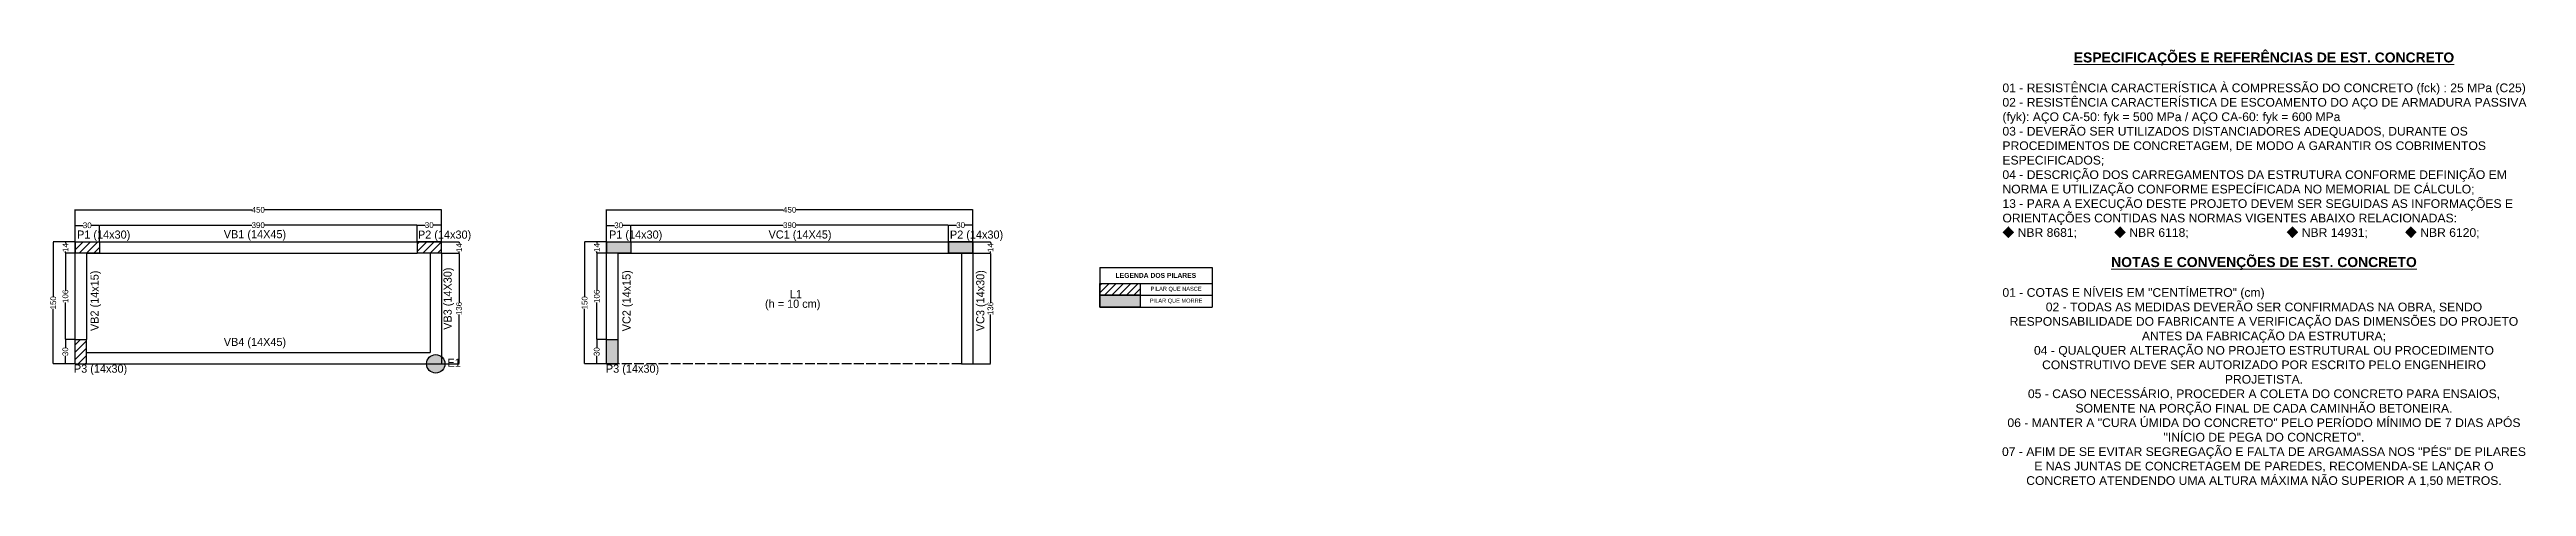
# Model space of a CAD drawing. Header units: centimetres. Extents: x -7745 to 1402, y 487 to 2935.
# Drawn here: x -3607 to -565, y 1351 to 1888 of the extents above; entities that cross this region are included whole.
import ezdxf

# ---------------------------------------------------------------- set-up
doc = ezdxf.new("R2010")
doc.units = ezdxf.units.CM
doc.linetypes.add('ACAD_ISO02W100', pattern=[15, 12, -3])
doc.linetypes.add('ACAD_ISO03W100', pattern=[30, 12, -18])
for name, color, linetype in [('024 TEXTOS', 7, 'Continuous'), ('ARQUITETURA', 253, 'Continuous'), ('CARIMBO', 250, 'Continuous'), ('Cota', 5, 'Continuous'), ('PEÇAS ESTRUTURAIS', 1, 'Continuous')]:
    doc.layers.add(name, color=color, linetype=linetype)
doc.styles.add('1.100 GRANDE', font='arial.ttf', dxfattribs={"height": 0.25})
doc.styles.add('Arial_1', font='arial.ttf', dxfattribs={"height": 7})
doc.styles.add('Century Gothic_B', font='GOTHICB.TTF', dxfattribs={"height": 0.15})
doc.dimstyles.get("Standard").update_dxf_attribs({"dimtxt": 7, "dimasz": 0.3, "dimexe": 0.18, "dimexo": 0.0625, "dimgap": 0.09, "dimtad": 0, "dimdec": 0, "dimzin": 0, "dimdsep": 46, "dimtxsty": 'Arial_1', "dimcen": 0.09, "dimadec": 0, "dimazin": 0, "dimtfac": 1, "dimtdec": 0, "dimtofl": 0, "dimtmove": 0, "dimatfit": 3, "dimfxl": 1, "dimtolj": 1, "dimtzin": 0, "dimarcsym": 2})

# ---------------------------------------------------------------- blocks, each defined once
blk = doc.blocks.new('*T15')
at = {"layer": 'CARIMBO', "color": 0, "linetype": 'ByBlock', "lineweight": -2, "transparency": 16777216}
for p, q in [((0, 0), (138, 0)), ((0, 0), (0, -48.7)), ((138, 0), (138, -48.7)), ((0, -19.7), (138, -19.7)), ((49.9, -19.7), (49.9, -48.7)), ((0, -34.2), (138, -34.2)), ((0, -48.7), (138, -48.7))]:
    blk.add_line(p, q, dxfattribs=at)
at = {"layer": 'CARIMBO', "color": 0, "transparency": 16777216, "attachment_point": 5, "style": 'Century Gothic_B'}
for s, insert, char_height, width in [('LEGENDA DOS PILARES', (69, -9.8), 6, 136.662), ('{\\fCentury Gothic|b0|i0|c0|p34;PILAR QUE NASCE }', (93.9, -26.9), 5, 86.753), ('{\\fCentury Gothic|b0|i0|c0|p34;PILAR QUE MORRE}', (93.9, -41.5), 5, 86.753)]:
    blk.add_mtext(s, dxfattribs=dict(at, insert=insert, char_height=char_height, width=width))
blk = doc.blocks.new('*D29')
at = {"layer": 'Cota', "color": 0, "lineweight": -2, "transparency": 16777216}
for p, q in [((-3575.9, 1531.6), (-3588, 1531.6)), ((-3587.8, 1531.3), (-3587.8, 1521.7)), ((-3575.9, 1501.6), (-3588, 1501.6)), ((-3587.8, 1501.9), (-3587.8, 1511.5))]:
    blk.add_line(p, q, dxfattribs=at)
at = {"layer": 'Cota', "color": 0, "transparency": 16777216}
for points in [[(-3587.8, 1531.3), (-3587.7, 1531.3), (-3587.8, 1531.6)], [(-3587.8, 1501.9), (-3587.7, 1501.9), (-3587.8, 1501.6)]]:
    blk.add_solid(points, dxfattribs=at)
at = {"layer": 'Defpoints', "color": 0, "transparency": 16777216}
for p in [(-3587.8, 1531.6), (-3575.9, 1531.6), (-3575.9, 1501.6)]:
    blk.add_point(p, dxfattribs=at)
at = {"layer": 'Cota', "color": 0, "transparency": 16777216, "insert": (-3587.8, 1516.6), "char_height": 7, "attachment_point": 5, "rotation": 90, "style": 'Arial_1'}
blk.add_mtext('\\A1;30', dxfattribs=at)
blk = doc.blocks.new('*D30')
at = {"layer": 'Cota', "color": 0, "lineweight": -2, "transparency": 16777216}
for p, q in [((-3575.9, 1637.6), (-3587.9, 1637.6)), ((-3587.7, 1637.3), (-3587.7, 1592.1)), ((-3587.7, 1531.9), (-3587.7, 1577.1)), ((-3575.9, 1531.6), (-3587.9, 1531.6))]:
    blk.add_line(p, q, dxfattribs=at)
at = {"layer": 'Cota', "color": 0, "transparency": 16777216}
for points in [[(-3587.8, 1637.3), (-3587.7, 1637.3), (-3587.7, 1637.6)], [(-3587.8, 1531.9), (-3587.7, 1531.9), (-3587.7, 1531.6)]]:
    blk.add_solid(points, dxfattribs=at)
at = {"layer": 'Defpoints', "color": 0, "transparency": 16777216}
for p in [(-3575.9, 1637.6), (-3587.7, 1531.6), (-3575.9, 1531.6)]:
    blk.add_point(p, dxfattribs=at)
at = {"layer": 'Cota', "color": 0, "transparency": 16777216, "insert": (-3587.7, 1584.6), "char_height": 7, "attachment_point": 5, "rotation": 90, "style": 'Arial_1'}
blk.add_mtext('\\A1;106', dxfattribs=at)
blk = doc.blocks.new('*D31')
at = {"layer": 'Cota', "color": 0, "lineweight": -2, "transparency": 16777216}
for p, q in [((-3575.9, 1651.6), (-3587.9, 1651.6)), ((-3587.7, 1651.3), (-3587.7, 1649.4)), ((-3575.9, 1637.6), (-3587.9, 1637.6)), ((-3587.7, 1637.9), (-3587.7, 1639.8))]:
    blk.add_line(p, q, dxfattribs=at)
at = {"layer": 'Cota', "color": 0, "transparency": 16777216}
for points in [[(-3587.8, 1651.3), (-3587.7, 1651.3), (-3587.7, 1651.6)], [(-3587.8, 1637.9), (-3587.7, 1637.9), (-3587.7, 1637.6)]]:
    blk.add_solid(points, dxfattribs=at)
at = {"layer": 'Defpoints', "color": 0, "transparency": 16777216}
for p in [(-3575.9, 1651.6), (-3587.7, 1637.6), (-3575.9, 1637.6)]:
    blk.add_point(p, dxfattribs=at)
at = {"layer": 'Cota', "color": 0, "transparency": 16777216, "insert": (-3587.7, 1644.6), "char_height": 7, "attachment_point": 5, "rotation": 90, "style": 'Arial_1'}
blk.add_mtext('\\A1;14', dxfattribs=at)
blk = doc.blocks.new('*D32')
at = {"layer": 'Cota', "color": 0, "lineweight": -2, "transparency": 16777216}
for p, q in [((-3575.9, 1651.7), (-3575.9, 1672.1)), ((-3575.6, 1671.9), (-3565.9, 1671.9)), ((-3546.2, 1671.9), (-3555.8, 1671.9)), ((-3545.9, 1651.7), (-3545.9, 1672.1))]:
    blk.add_line(p, q, dxfattribs=at)
at = {"layer": 'Cota', "color": 0, "transparency": 16777216}
for points in [[(-3575.6, 1672), (-3575.6, 1671.9), (-3575.9, 1671.9)], [(-3546.2, 1672), (-3546.2, 1671.9), (-3545.9, 1671.9)]]:
    blk.add_solid(points, dxfattribs=at)
at = {"layer": 'Defpoints', "color": 0, "transparency": 16777216}
for p in [(-3575.9, 1651.6), (-3545.9, 1671.9), (-3545.9, 1651.6)]:
    blk.add_point(p, dxfattribs=at)
at = {"layer": 'Cota', "color": 0, "transparency": 16777216, "insert": (-3560.9, 1671.9), "char_height": 7, "attachment_point": 5, "style": 'Arial_1'}
blk.add_mtext('\\A1;30', dxfattribs=at)
blk = doc.blocks.new('*D33')
at = {"layer": 'Cota', "color": 0, "lineweight": -2, "transparency": 16777216}
for p, q in [((-3545.9, 1651.7), (-3545.9, 1672.3)), ((-3545.6, 1672.1), (-3358.7, 1672.1)), ((-3156.2, 1672.1), (-3343, 1672.1)), ((-3155.9, 1651.7), (-3155.9, 1672.3))]:
    blk.add_line(p, q, dxfattribs=at)
at = {"layer": 'Cota', "color": 0, "transparency": 16777216}
for points in [[(-3545.6, 1672.2), (-3545.6, 1672.1), (-3545.9, 1672.1)], [(-3156.2, 1672.2), (-3156.2, 1672.1), (-3155.9, 1672.1)]]:
    blk.add_solid(points, dxfattribs=at)
at = {"layer": 'Defpoints', "color": 0, "transparency": 16777216}
for p in [(-3545.9, 1672.1), (-3545.9, 1651.6), (-3155.9, 1651.6)]:
    blk.add_point(p, dxfattribs=at)
at = {"layer": 'Cota', "color": 0, "transparency": 16777216, "insert": (-3350.9, 1672.1), "char_height": 7, "attachment_point": 5, "style": 'Arial_1'}
blk.add_mtext('\\A1;390', dxfattribs=at)
blk = doc.blocks.new('*D34')
at = {"layer": 'Cota', "color": 0, "lineweight": -2, "transparency": 16777216}
for p, q in [((-3155.9, 1651.7), (-3155.9, 1672.3)), ((-3155.6, 1672.2), (-3145.9, 1672.2)), ((-3126.2, 1672.2), (-3135.8, 1672.2)), ((-3125.9, 1651.7), (-3125.9, 1672.3))]:
    blk.add_line(p, q, dxfattribs=at)
at = {"layer": 'Cota', "color": 0, "transparency": 16777216}
for points in [[(-3155.6, 1672.2), (-3155.6, 1672.1), (-3155.9, 1672.2)], [(-3126.2, 1672.2), (-3126.2, 1672.1), (-3125.9, 1672.2)]]:
    blk.add_solid(points, dxfattribs=at)
at = {"layer": 'Defpoints', "color": 0, "transparency": 16777216}
for p in [(-3155.9, 1672.2), (-3155.9, 1651.6), (-3125.9, 1651.6)]:
    blk.add_point(p, dxfattribs=at)
at = {"layer": 'Cota', "color": 0, "transparency": 16777216, "insert": (-3140.9, 1672.2), "char_height": 7, "attachment_point": 5, "style": 'Arial_1'}
blk.add_mtext('\\A1;30', dxfattribs=at)
blk = doc.blocks.new('*D35')
at = {"layer": 'Cota', "color": 0, "lineweight": -2, "transparency": 16777216}
for p, q in [((-3125.8, 1651.6), (-3104.1, 1651.6)), ((-3104.3, 1651.3), (-3104.3, 1649.4)), ((-3125.8, 1637.6), (-3104.1, 1637.6)), ((-3104.3, 1637.9), (-3104.3, 1639.8))]:
    blk.add_line(p, q, dxfattribs=at)
at = {"layer": 'Cota', "color": 0, "transparency": 16777216}
for points in [[(-3104.3, 1651.3), (-3104.2, 1651.3), (-3104.3, 1651.6)], [(-3104.3, 1637.9), (-3104.2, 1637.9), (-3104.3, 1637.6)]]:
    blk.add_solid(points, dxfattribs=at)
at = {"layer": 'Defpoints', "color": 0, "transparency": 16777216}
for p in [(-3125.9, 1651.6), (-3125.9, 1637.6), (-3104.3, 1637.6)]:
    blk.add_point(p, dxfattribs=at)
at = {"layer": 'Cota', "color": 0, "transparency": 16777216, "insert": (-3104.3, 1644.6), "char_height": 7, "attachment_point": 5, "rotation": 90, "style": 'Arial_1'}
blk.add_mtext('\\A1;14', dxfattribs=at)
blk = doc.blocks.new('*D36')
at = {"layer": 'Cota', "color": 0, "lineweight": -2, "transparency": 16777216}
for p, q in [((-3125.8, 1637.6), (-3104.1, 1637.6)), ((-3104.3, 1637.3), (-3104.3, 1577.1)), ((-3104.3, 1501.9), (-3104.3, 1562.1)), ((-3125.8, 1501.6), (-3104.1, 1501.6))]:
    blk.add_line(p, q, dxfattribs=at)
at = {"layer": 'Cota', "color": 0, "transparency": 16777216}
for points in [[(-3104.3, 1637.3), (-3104.2, 1637.3), (-3104.3, 1637.6)], [(-3104.3, 1501.9), (-3104.2, 1501.9), (-3104.3, 1501.6)]]:
    blk.add_solid(points, dxfattribs=at)
at = {"layer": 'Defpoints', "color": 0, "transparency": 16777216}
for p in [(-3125.9, 1637.6), (-3125.9, 1501.6), (-3104.3, 1501.6)]:
    blk.add_point(p, dxfattribs=at)
at = {"layer": 'Cota', "color": 0, "transparency": 16777216, "insert": (-3104.3, 1569.6), "char_height": 7, "attachment_point": 5, "rotation": 90, "style": 'Arial_1'}
blk.add_mtext('\\A1;136', dxfattribs=at)
blk = doc.blocks.new('*D37')
at = {"layer": 'Cota', "color": 0, "lineweight": -2, "transparency": 16777216}
for p, q in [((-3575.9, 1651.7), (-3575.9, 1691.2)), ((-3575.6, 1691), (-3358.8, 1691)), ((-3126.2, 1691), (-3342.9, 1691)), ((-3125.9, 1651.7), (-3125.9, 1691.2))]:
    blk.add_line(p, q, dxfattribs=at)
at = {"layer": 'Cota', "color": 0, "transparency": 16777216}
for points in [[(-3575.6, 1691.1), (-3575.6, 1691), (-3575.9, 1691)], [(-3126.2, 1691.1), (-3126.2, 1691), (-3125.9, 1691)]]:
    blk.add_solid(points, dxfattribs=at)
at = {"layer": 'Defpoints', "color": 0, "transparency": 16777216}
for p in [(-3125.9, 1691), (-3575.9, 1651.6), (-3125.9, 1651.6)]:
    blk.add_point(p, dxfattribs=at)
at = {"layer": 'Cota', "color": 0, "transparency": 16777216, "insert": (-3350.9, 1691), "char_height": 7, "attachment_point": 5, "style": 'Arial_1'}
blk.add_mtext('\\A1;450', dxfattribs=at)
blk = doc.blocks.new('*D38')
at = {"layer": 'Cota', "color": 0, "lineweight": -2, "transparency": 16777216}
for p, q in [((-3575.9, 1651.6), (-3602.8, 1651.6)), ((-3602.6, 1651.3), (-3602.6, 1584.1)), ((-3602.6, 1501.9), (-3602.6, 1569.1)), ((-3575.9, 1501.6), (-3602.8, 1501.6))]:
    blk.add_line(p, q, dxfattribs=at)
at = {"layer": 'Cota', "color": 0, "transparency": 16777216}
for points in [[(-3602.7, 1651.3), (-3602.6, 1651.3), (-3602.6, 1651.6)], [(-3602.7, 1501.9), (-3602.6, 1501.9), (-3602.6, 1501.6)]]:
    blk.add_solid(points, dxfattribs=at)
at = {"layer": 'Defpoints', "color": 0, "transparency": 16777216}
for p in [(-3602.6, 1651.6), (-3575.9, 1651.6), (-3575.9, 1501.6)]:
    blk.add_point(p, dxfattribs=at)
at = {"layer": 'Cota', "color": 0, "transparency": 16777216, "insert": (-3602.6, 1576.6), "char_height": 7, "attachment_point": 5, "rotation": 90, "style": 'Arial_1'}
blk.add_mtext('\\A1;150', dxfattribs=at)
blk = doc.blocks.new('*D40')
at = {"layer": 'Cota', "color": 0, "lineweight": -2, "transparency": 16777216}
for p, q in [((-2923.3, 1531.6), (-2935.3, 1531.6)), ((-2935.2, 1531.3), (-2935.2, 1521.7)), ((-2923.3, 1501.6), (-2935.3, 1501.6)), ((-2935.2, 1501.9), (-2935.2, 1511.5))]:
    blk.add_line(p, q, dxfattribs=at)
at = {"layer": 'Cota', "color": 0, "transparency": 16777216}
for points in [[(-2935.2, 1531.3), (-2935.1, 1531.3), (-2935.2, 1531.6)], [(-2935.2, 1501.9), (-2935.1, 1501.9), (-2935.2, 1501.6)]]:
    blk.add_solid(points, dxfattribs=at)
at = {"layer": 'Defpoints', "color": 0, "transparency": 16777216}
for p in [(-2935.2, 1531.6), (-2923.2, 1531.6), (-2923.2, 1501.6)]:
    blk.add_point(p, dxfattribs=at)
at = {"layer": 'Cota', "color": 0, "transparency": 16777216, "insert": (-2935.2, 1516.6), "char_height": 7, "attachment_point": 5, "rotation": 90, "style": 'Arial_1'}
blk.add_mtext('\\A1;30', dxfattribs=at)
blk = doc.blocks.new('*D41')
at = {"layer": 'Cota', "color": 0, "lineweight": -2, "transparency": 16777216}
for p, q in [((-2923.3, 1637.6), (-2935.3, 1637.6)), ((-2935.1, 1637.3), (-2935.1, 1592.1)), ((-2935.1, 1531.9), (-2935.1, 1577.1)), ((-2923.3, 1531.6), (-2935.3, 1531.6))]:
    blk.add_line(p, q, dxfattribs=at)
at = {"layer": 'Cota', "color": 0, "transparency": 16777216}
for points in [[(-2935.2, 1637.3), (-2935.1, 1637.3), (-2935.1, 1637.6)], [(-2935.2, 1531.9), (-2935.1, 1531.9), (-2935.1, 1531.6)]]:
    blk.add_solid(points, dxfattribs=at)
at = {"layer": 'Defpoints', "color": 0, "transparency": 16777216}
for p in [(-2923.2, 1637.6), (-2935.1, 1531.6), (-2923.2, 1531.6)]:
    blk.add_point(p, dxfattribs=at)
at = {"layer": 'Cota', "color": 0, "transparency": 16777216, "insert": (-2935.1, 1584.6), "char_height": 7, "attachment_point": 5, "rotation": 90, "style": 'Arial_1'}
blk.add_mtext('\\A1;106', dxfattribs=at)
blk = doc.blocks.new('*D42')
at = {"layer": 'Cota', "color": 0, "lineweight": -2, "transparency": 16777216}
for p, q in [((-2923.3, 1651.6), (-2935.3, 1651.6)), ((-2935.1, 1651.3), (-2935.1, 1649.4)), ((-2923.3, 1637.6), (-2935.3, 1637.6)), ((-2935.1, 1637.9), (-2935.1, 1639.8))]:
    blk.add_line(p, q, dxfattribs=at)
at = {"layer": 'Cota', "color": 0, "transparency": 16777216}
for points in [[(-2935.2, 1651.3), (-2935.1, 1651.3), (-2935.1, 1651.6)], [(-2935.2, 1637.9), (-2935.1, 1637.9), (-2935.1, 1637.6)]]:
    blk.add_solid(points, dxfattribs=at)
at = {"layer": 'Defpoints', "color": 0, "transparency": 16777216}
for p in [(-2923.2, 1651.6), (-2935.1, 1637.6), (-2923.2, 1637.6)]:
    blk.add_point(p, dxfattribs=at)
at = {"layer": 'Cota', "color": 0, "transparency": 16777216, "insert": (-2935.1, 1644.6), "char_height": 7, "attachment_point": 5, "rotation": 90, "style": 'Arial_1'}
blk.add_mtext('\\A1;14', dxfattribs=at)
blk = doc.blocks.new('*D43')
at = {"layer": 'Cota', "color": 0, "lineweight": -2, "transparency": 16777216}
for p, q in [((-2923.2, 1651.7), (-2923.2, 1672.1)), ((-2922.9, 1671.9), (-2913.3, 1671.9)), ((-2893.5, 1671.9), (-2903.2, 1671.9)), ((-2893.2, 1651.7), (-2893.2, 1672.1))]:
    blk.add_line(p, q, dxfattribs=at)
at = {"layer": 'Cota', "color": 0, "transparency": 16777216}
for points in [[(-2922.9, 1672), (-2922.9, 1671.9), (-2923.2, 1671.9)], [(-2893.5, 1672), (-2893.5, 1671.9), (-2893.2, 1671.9)]]:
    blk.add_solid(points, dxfattribs=at)
at = {"layer": 'Defpoints', "color": 0, "transparency": 16777216}
for p in [(-2923.2, 1651.6), (-2893.2, 1671.9), (-2893.2, 1651.6)]:
    blk.add_point(p, dxfattribs=at)
at = {"layer": 'Cota', "color": 0, "transparency": 16777216, "insert": (-2908.2, 1671.9), "char_height": 7, "attachment_point": 5, "style": 'Arial_1'}
blk.add_mtext('\\A1;30', dxfattribs=at)
blk = doc.blocks.new('*D44')
at = {"layer": 'Cota', "color": 0, "lineweight": -2, "transparency": 16777216}
for p, q in [((-2893.2, 1651.7), (-2893.2, 1672.3)), ((-2892.9, 1672.1), (-2706.1, 1672.1)), ((-2503.5, 1672.1), (-2690.4, 1672.1)), ((-2503.2, 1651.7), (-2503.2, 1672.3))]:
    blk.add_line(p, q, dxfattribs=at)
at = {"layer": 'Cota', "color": 0, "transparency": 16777216}
for points in [[(-2892.9, 1672.2), (-2892.9, 1672.1), (-2893.2, 1672.1)], [(-2503.5, 1672.2), (-2503.5, 1672.1), (-2503.2, 1672.1)]]:
    blk.add_solid(points, dxfattribs=at)
at = {"layer": 'Defpoints', "color": 0, "transparency": 16777216}
for p in [(-2893.2, 1672.1), (-2893.2, 1651.6), (-2503.2, 1651.6)]:
    blk.add_point(p, dxfattribs=at)
at = {"layer": 'Cota', "color": 0, "transparency": 16777216, "insert": (-2698.2, 1672.1), "char_height": 7, "attachment_point": 5, "style": 'Arial_1'}
blk.add_mtext('\\A1;390', dxfattribs=at)
blk = doc.blocks.new('*D45')
at = {"layer": 'Cota', "color": 0, "lineweight": -2, "transparency": 16777216}
for p, q in [((-2503.2, 1651.7), (-2503.2, 1672.3)), ((-2502.9, 1672.2), (-2493.3, 1672.2)), ((-2473.5, 1672.2), (-2483.2, 1672.2)), ((-2473.2, 1651.7), (-2473.2, 1672.3))]:
    blk.add_line(p, q, dxfattribs=at)
at = {"layer": 'Cota', "color": 0, "transparency": 16777216}
for points in [[(-2502.9, 1672.2), (-2502.9, 1672.1), (-2503.2, 1672.2)], [(-2473.5, 1672.2), (-2473.5, 1672.1), (-2473.2, 1672.2)]]:
    blk.add_solid(points, dxfattribs=at)
at = {"layer": 'Defpoints', "color": 0, "transparency": 16777216}
for p in [(-2503.2, 1672.2), (-2503.2, 1651.6), (-2473.2, 1651.6)]:
    blk.add_point(p, dxfattribs=at)
at = {"layer": 'Cota', "color": 0, "transparency": 16777216, "insert": (-2488.2, 1672.2), "char_height": 7, "attachment_point": 5, "style": 'Arial_1'}
blk.add_mtext('\\A1;30', dxfattribs=at)
blk = doc.blocks.new('*D46')
at = {"layer": 'Cota', "color": 0, "lineweight": -2, "transparency": 16777216}
for p, q in [((-2473.2, 1651.6), (-2451.5, 1651.6)), ((-2451.7, 1651.3), (-2451.7, 1649.4)), ((-2473.2, 1637.6), (-2451.5, 1637.6)), ((-2451.7, 1637.9), (-2451.7, 1639.8))]:
    blk.add_line(p, q, dxfattribs=at)
at = {"layer": 'Cota', "color": 0, "transparency": 16777216}
for points in [[(-2451.7, 1651.3), (-2451.6, 1651.3), (-2451.7, 1651.6)], [(-2451.7, 1637.9), (-2451.6, 1637.9), (-2451.7, 1637.6)]]:
    blk.add_solid(points, dxfattribs=at)
at = {"layer": 'Defpoints', "color": 0, "transparency": 16777216}
for p in [(-2473.2, 1651.6), (-2473.2, 1637.6), (-2451.7, 1637.6)]:
    blk.add_point(p, dxfattribs=at)
at = {"layer": 'Cota', "color": 0, "transparency": 16777216, "insert": (-2451.7, 1644.6), "char_height": 7, "attachment_point": 5, "rotation": 90, "style": 'Arial_1'}
blk.add_mtext('\\A1;14', dxfattribs=at)
blk = doc.blocks.new('*D47')
at = {"layer": 'Cota', "color": 0, "lineweight": -2, "transparency": 16777216}
for p, q in [((-2473.2, 1637.6), (-2451.5, 1637.6)), ((-2451.7, 1637.3), (-2451.7, 1577.1)), ((-2451.7, 1501.9), (-2451.7, 1562.1)), ((-2473.2, 1501.6), (-2451.5, 1501.6))]:
    blk.add_line(p, q, dxfattribs=at)
at = {"layer": 'Cota', "color": 0, "transparency": 16777216}
for points in [[(-2451.7, 1637.3), (-2451.6, 1637.3), (-2451.7, 1637.6)], [(-2451.7, 1501.9), (-2451.6, 1501.9), (-2451.7, 1501.6)]]:
    blk.add_solid(points, dxfattribs=at)
at = {"layer": 'Defpoints', "color": 0, "transparency": 16777216}
for p in [(-2473.2, 1637.6), (-2473.2, 1501.6), (-2451.7, 1501.6)]:
    blk.add_point(p, dxfattribs=at)
at = {"layer": 'Cota', "color": 0, "transparency": 16777216, "insert": (-2451.7, 1569.6), "char_height": 7, "attachment_point": 5, "rotation": 90, "style": 'Arial_1'}
blk.add_mtext('\\A1;136', dxfattribs=at)
blk = doc.blocks.new('*D39')
at = {"layer": 'Cota', "color": 0, "lineweight": -2, "transparency": 16777216}
for p, q in [((-2923.2, 1651.7), (-2923.2, 1691.2)), ((-2922.9, 1691), (-2706.2, 1691)), ((-2473.5, 1691), (-2690.3, 1691)), ((-2473.2, 1651.7), (-2473.2, 1691.2))]:
    blk.add_line(p, q, dxfattribs=at)
at = {"layer": 'Cota', "color": 0, "transparency": 16777216}
for points in [[(-2922.9, 1691.1), (-2922.9, 1691), (-2923.2, 1691)], [(-2473.5, 1691.1), (-2473.5, 1691), (-2473.2, 1691)]]:
    blk.add_solid(points, dxfattribs=at)
at = {"layer": 'Defpoints', "color": 0, "transparency": 16777216}
for p in [(-2473.2, 1691), (-2923.2, 1651.6), (-2473.2, 1651.6)]:
    blk.add_point(p, dxfattribs=at)
at = {"layer": 'Cota', "color": 0, "transparency": 16777216, "insert": (-2698.2, 1691), "char_height": 7, "attachment_point": 5, "style": 'Arial_1'}
blk.add_mtext('\\A1;450', dxfattribs=at)
blk = doc.blocks.new('*D48')
at = {"layer": 'Cota', "color": 0, "lineweight": -2, "transparency": 16777216}
for p, q in [((-2923.3, 1651.6), (-2950.2, 1651.6)), ((-2950, 1651.3), (-2950, 1584.1)), ((-2950, 1501.9), (-2950, 1569.1)), ((-2923.3, 1501.6), (-2950.2, 1501.6))]:
    blk.add_line(p, q, dxfattribs=at)
at = {"layer": 'Cota', "color": 0, "transparency": 16777216}
for points in [[(-2950.1, 1651.3), (-2950, 1651.3), (-2950, 1651.6)], [(-2950.1, 1501.9), (-2950, 1501.9), (-2950, 1501.6)]]:
    blk.add_solid(points, dxfattribs=at)
at = {"layer": 'Defpoints', "color": 0, "transparency": 16777216}
for p in [(-2950, 1651.6), (-2923.2, 1651.6), (-2923.2, 1501.6)]:
    blk.add_point(p, dxfattribs=at)
at = {"layer": 'Cota', "color": 0, "transparency": 16777216, "insert": (-2950, 1576.6), "char_height": 7, "attachment_point": 5, "rotation": 90, "style": 'Arial_1'}
blk.add_mtext('\\A1;150', dxfattribs=at)

msp = doc.modelspace()

# ---------------------------------------------------------------- hatches: boundary and pattern name
at = {"layer": 'CARIMBO'}
h = msp.add_hatch(dxfattribs=at)
h.set_pattern_fill('ANSI31', color=1, scale=2)
h.paths.add_polyline_path([(-3545.852, 1651.6), (-3575.852, 1651.6), (-3575.852, 1637.6), (-3545.852, 1637.6)])
h.paths.add_polyline_path([(-3561.852, 1531.6), (-3575.852, 1531.6), (-3575.852, 1501.6), (-3561.852, 1501.6)])
h.paths.add_polyline_path([(-3125.852, 1651.6), (-3155.852, 1651.6), (-3155.852, 1637.6), (-3125.852, 1637.6)])
h = msp.add_hatch(color=1, dxfattribs=at)
h.dxf.hatch_style = 1
h.paths.add_polyline_path([(-3121.524, 1501.6, 0.23011371), (-3125.852, 1510.507), (-3125.852, 1501.6), (-3139.852, 1501.6), (-3144.18, 1501.6, 1)])
h.paths.add_polyline_path([(-3125.852, 1510.507, 0.34593112), (-3139.852, 1510.507), (-3139.852, 1501.6), (-3125.852, 1501.6)])
h.paths.add_polyline_path([(-3139.852, 1510.507, 0.23011371), (-3144.18, 1501.6), (-3139.852, 1501.6)], flags=17)
h.paths.add_polyline_path([(-2909.247, 1531.6), (-2923.247, 1531.6), (-2923.247, 1501.6), (-2909.247, 1501.6)])
h.paths.add_polyline_path([(-2893.247, 1651.6), (-2923.247, 1651.6), (-2923.247, 1637.6), (-2893.247, 1637.6)])
h.paths.add_polyline_path([(-2473.247, 1651.6), (-2503.247, 1651.6), (-2503.247, 1637.6), (-2473.247, 1637.6)])
h = msp.add_hatch(dxfattribs=at)
h.set_pattern_fill('ANSI31', color=1, scale=2)
h.paths.add_polyline_path([(-2267.542, 1600.405), (-2317.452, 1600.405), (-2317.452, 1585.873), (-2267.542, 1585.873)])
h = msp.add_hatch(color=1, dxfattribs=at)
h.dxf.hatch_style = 1
h.paths.add_polyline_path([(-2267.542, 1571.341), (-2267.542, 1585.873), (-2317.452, 1585.873), (-2317.452, 1571.341)])

# ---------------------------------------------------------------- linework, layer by layer
at = {"layer": 'ARQUITETURA'}
for p, q in [((-3575.852, 1501.6), (-3575.852, 1651.6)), ((-3575.852, 1651.6), (-3125.852, 1651.6)), ((-2923.247, 1501.6), (-2923.247, 1651.6)), ((-2923.247, 1651.6), (-2473.247, 1651.6)), ((-3561.852, 1637.6), (-3561.852, 1531.6)), ((-3561.852, 1637.6), (-3155.852, 1637.6)), ((-3139.852, 1637.6), (-3139.852, 1515.6)), ((-3125.852, 1637.6), (-3125.852, 1501.6)), ((-2909.247, 1637.6), (-2909.247, 1501.6)), ((-2909.247, 1637.6), (-2473.247, 1637.6)), ((-2487.247, 1637.6), (-2487.247, 1501.6)), ((-2473.247, 1637.6), (-2473.247, 1501.6)), ((-3561.852, 1515.6), (-3139.852, 1515.6)), ((-3561.852, 1501.6), (-3139.852, 1501.6)), ((-3139.852, 1501.6), (-3125.852, 1501.6))]:
    msp.add_line(p, q, dxfattribs=at)
at = {"layer": 'ARQUITETURA', "linetype": 'ACAD_ISO02W100'}
msp.add_line((-2487.247, 1501.6), (-2909.247, 1501.6), dxfattribs=at)
at = {"layer": 'CARIMBO', "linetype": 'ACAD_ISO03W100'}
for p, q in [((-3125.852, 1597.6), (-3125.852, 1501.6)), ((-2473.247, 1597.6), (-2473.247, 1501.6))]:
    msp.add_line(p, q, dxfattribs=at)
at = {"layer": 'CARIMBO'}
msp.add_line((-2487.247, 1501.6), (-2473.247, 1501.6), dxfattribs=at)
for points in [[(-2317.452, 1600.405), (-2267.542, 1600.405), (-2267.542, 1585.873), (-2317.452, 1585.873)], [(-2317.452, 1585.873), (-2267.542, 1585.873), (-2267.542, 1571.341), (-2317.452, 1571.341)]]:
    msp.add_lwpolyline(points, close=True, dxfattribs=at)
at = {"layer": 'Cota'}
msp.add_line((-3575.852, 1501.6), (-3575.852, 1515.6), dxfattribs=at)
at = {"layer": 'PEÇAS ESTRUTURAIS'}
for p, q in [((-3575.852, 1651.6), (-3561.852, 1651.6)), ((-3575.852, 1651.6), (-3575.852, 1637.6)), ((-3575.852, 1651.6), (-3545.852, 1651.6)), ((-3545.852, 1651.6), (-3545.852, 1637.6)), ((-3125.852, 1651.6), (-3155.852, 1651.6)), ((-3155.852, 1651.6), (-3155.852, 1637.6)), ((-3125.852, 1637.6), (-3125.852, 1651.6)), ((-2923.247, 1651.6), (-2909.247, 1651.6)), ((-2923.247, 1651.6), (-2923.247, 1637.6)), ((-2923.247, 1651.6), (-2893.247, 1651.6)), ((-2893.247, 1651.6), (-2893.247, 1637.6)), ((-2473.247, 1651.6), (-2503.247, 1651.6)), ((-2503.247, 1651.6), (-2503.247, 1637.6)), ((-2473.247, 1637.6), (-2473.247, 1651.6)), ((-3545.852, 1637.6), (-3575.852, 1637.6)), ((-3125.852, 1637.6), (-3155.852, 1637.6)), ((-2893.247, 1637.6), (-2923.247, 1637.6)), ((-2473.247, 1637.6), (-2487.247, 1637.6)), ((-3575.852, 1501.6), (-3575.852, 1531.6)), ((-3575.852, 1531.6), (-3561.852, 1531.6)), ((-3561.852, 1501.6), (-3561.852, 1531.6)), ((-2923.247, 1501.6), (-2923.247, 1531.6)), ((-2923.247, 1531.6), (-2909.247, 1531.6)), ((-3575.852, 1501.6), (-3561.852, 1501.6)), ((-2923.247, 1501.6), (-2909.247, 1501.6))]:
    msp.add_line(p, q, dxfattribs=at)
for points in [[(-2923.247, 1651.6), (-2893.247, 1651.6), (-2893.247, 1637.6), (-2923.247, 1637.6)], [(-2503.247, 1651.6), (-2473.247, 1651.6), (-2473.247, 1637.6), (-2503.247, 1637.6)], [(-2923.247, 1531.6), (-2909.247, 1531.6), (-2909.247, 1501.6), (-2923.247, 1501.6)]]:
    msp.add_lwpolyline(points, close=True, dxfattribs=at)
msp.add_circle((-3132.852, 1501.6), 11.328, dxfattribs=at)

# ---------------------------------------------------------------- block references
msp.add_blockref('*T15', (-2317.452, 1620.075))

# ---------------------------------------------------------------- texts
at = {"layer": '024 TEXTOS', "lineweight": 5, "insert": (-1208.764, 1884.46), "char_height": 10.672365, "width": 642.46139, "attachment_point": 1, "style": '1.100 GRANDE'}
msp.add_mtext('\\pxqc;{\\fArial|b1|i0|c0|p34;\\H1.1442x;\\L\\C0;ESPECIFICAÇÕES E REFERÊNCIAS DE EST. CONCRETO\\H0.874x; \\fArial|b0|i0|c0|p34;\\P\\pi37.02256,q*;\\l\\P\\pi0;01 - RESISTÊNCIA CARACTERÍSTICA À COMPRESSÃO DO CONCRETO (fck) : \\C1;25\\C0; MPa (C\\C1;25\\C0;) \\P02 - RESISTÊNCIA CARACTERÍSTICA DE ESCOAMENTO DO AÇO DE ARMADURA PASSIVA (fyk): AÇO CA-50: fyk = 500 MPa / AÇO CA-60: fyk = 600 MPa     \\P03 - DEVERÃO SER UTILIZADOS DISTANCIADORES ADEQUADOS, DURANTE OS PROCEDIMENTOS DE CONCRETAGEM, DE MODO A GARANTIR OS COBRIMENTOS ESPECIFICADOS;\\P04 - DESCRIÇÃO DOS CARREGAMENTOS DA ESTRUTURA CONFORME DEFINIÇÃO EM NORMA E UTILIZAÇÃO CONFORME ESPECÍFICADA NO MEMORIAL DE CÁLCULO;\\P13 - PARA A EXECUÇÃO DESTE PROJETO DEVEM SER SEGUIDAS AS INFORMAÇÕES E ORIENTAÇÕES CONTIDAS NAS NORMAS VIGENTES ABAIXO RELACIONADAS:      \\P◆ NBR 8681;           ◆ NBR 6118;                             ◆ NBR 14931;           ◆ NBR 6120;       \\P\\P\\pqc;\\fArial|b1|i0|c0|p34;\\H1.1442x;\\LNOTAS E CONVENÇÕES DE EST. CONCRETO\\fArial|b0|i0|c0|p34;\\P\\pi36.82847,q*;\\H0.874x;\\l \\P\\pi0;01 - COTAS E NÍVEIS EM "CENTÍMETRO" (cm) \\P}02 - TODAS AS MEDIDAS DEVERÃO SER CONFIRMADAS NA OBRA, SENDO RESPONSABILIDADE DO FABRICANTE A VERIFICAÇÃO DAS DIMENSÕES DO PROJETO ANTES DA FABRICAÇÃO DA ESTRUTURA;{\\C0;\\P04 - QUALQUER ALTERAÇÃO NO PROJETO ESTRUTURAL OU PROCEDIMENTO CONSTRUTIVO DEVE SER AUTORIZADO POR ESCRITO PELO ENGENHEIRO PROJETISTA. \\P05 - CASO NECESSÁRIO, PROCEDER A COLETA DO CONCRETO PARA ENSAIOS, SOMENTE NA PORÇÃO FINAL DE CADA CAMINHÃO BETONEIRA. \\P06 - MANTER A "CURA ÚMIDA DO CONCRETO" PELO PERÍODO MÍNIMO DE 7 DIAS APÓS "INÍCIO DE PEGA DO CONCRETO".\\P07 - AFIM DE SE EVITAR SEGREGAÇÃO E FALTA DE ARGAMASSA NOS "PÉS" DE PILARES E NAS JUNTAS DE CONCRETAGEM DE PAREDES, RECOMENDA-SE LANÇAR O CONCRETO ATENDENDO UMA ALTURA MÁXIMA NÃO SUPERIOR A 1,50 METROS.}', dxfattribs=at)
at = {"layer": 'CARIMBO', "char_height": 10, "attachment_point": 1, "style": 'Century Gothic_B'}
for s, width, insert in [('{\\fCentury Gothic|b0|i0|c0|p34;P1 (14x30)}', 65.78407, (-3573.418, 1665.559)), ('{\\fCentury Gothic|b0|i0|c0|p34;VB1 (14X45)}', 82.61498, (-3393.21, 1666.045)), ('{\\fCentury Gothic|b0|i0|c0|p34;P2 (14x30)}', 68.20862, (-3154.737, 1665.498)), ('{\\fCentury Gothic|b0|i0|c0|p34;P1 (14x30)}', 65.78407, (-2920.058, 1665.559)), ('{\\fCentury Gothic|b0|i0|c0|p34;VC1 (14X45)}', 102.79796, (-2724.124, 1665.704)), ('{\\fCentury Gothic|b0|i0|c0|p34;P2 (14x30)}', 68.20862, (-2501.377, 1665.498)), ('{\\fCentury Gothic|b0|i0|c0|p34;L1}', 102.79796, (-2698.01, 1592.303)), ('{\\fCentury Gothic|b0|i0|c0|p34;(h = 10 cm)}', 103.88342, (-2728.476, 1580.484)), ('{\\fCentury Gothic|b0|i0|c0|p34;VB4 (14X45)}', 82.61498, (-3393.21, 1533.555)), ('{\\fCentury Gothic|b0|i0|c0|p34;P3 (14x30)}', 69.32683, (-3577.265, 1500.675)), ('{\\fCentury Gothic|b0|i0|c0|p34;E1}', 48.98967, (-3118.557, 1508.019)), ('{\\fCentury Gothic|b0|i0|c0|p34;P3 (14x30)}', 69.32683, (-2923.905, 1500.675))]:
    msp.add_mtext_dynamic_manual_height_columns(s, width=width, gutter_width=1, heights=[0], dxfattribs=dict(at, insert=insert))
at = {"layer": 'CARIMBO', "char_height": 10, "attachment_point": 1, "rotation": 90, "style": 'Century Gothic_B'}
for s, width, insert in [('{\\fCentury Gothic|b0|i0|c0|p34;VB2 (14x15)}', 129.04136, (-3556.861, 1541.922)), ('{\\fCentury Gothic|b0|i0|c0|p34;VB3 (14X30)}', 79.21092, (-3123.321, 1543.421)), ('{\\fCentury Gothic|b0|i0|c0|p34;VC2 (14x15)}', 90.19104, (-2903.597, 1541.619)), ('{\\fCentury Gothic|b0|i0|c0|p34;VC3 (14x30)}', 97.50096, (-2469.1, 1541.726))]:
    msp.add_mtext_dynamic_manual_height_columns(s, width=width, gutter_width=1, heights=[0], dxfattribs=dict(at, insert=insert))

# ---------------------------------------------------------------- dimensions: what is measured, and where the dimension line sits
at = {"layer": 'Cota'}
for base, p1, p2, picture, middle in [((-3125.852, 1691.041), (-3575.852, 1651.6), (-3125.852, 1651.6), '*D37', (-3350.852, 1691.041)), ((-3545.852, 1671.929), (-3575.852, 1651.6), (-3545.852, 1651.6), '*D32', (-3560.852, 1671.929)), ((-3545.852, 1672.109), (-3155.852, 1651.6), (-3545.852, 1651.6), '*D33', (-3350.852, 1672.109)), ((-3155.852, 1672.159), (-3125.852, 1651.6), (-3155.852, 1651.6), '*D34', (-3140.852, 1672.159)), ((-2473.247, 1691.041), (-2923.247, 1651.6), (-2473.247, 1651.6), '*D39', (-2698.247, 1691.041)), ((-2893.247, 1671.929), (-2923.247, 1651.6), (-2893.247, 1651.6), '*D43', (-2908.247, 1671.929)), ((-2893.247, 1672.109), (-2503.247, 1651.6), (-2893.247, 1651.6), '*D44', (-2698.247, 1672.109)), ((-2503.247, 1672.159), (-2473.247, 1651.6), (-2503.247, 1651.6), '*D45', (-2488.247, 1672.159))]:
    dim = msp.add_linear_dim(base=base, p1=p1, p2=p2, dimstyle='Standard', dxfattribs=at)
    dim.commit()
    dim.dimension.update_dxf_attribs({"geometry": picture, "text_midpoint": middle})
for base, p1, p2, picture, middle in [((-3602.612, 1651.6), (-3575.852, 1501.6), (-3575.852, 1651.6), '*D38', (-3602.612, 1576.6)), ((-3587.725, 1637.6), (-3575.852, 1651.6), (-3575.852, 1637.6), '*D31', (-3587.725, 1644.6)), ((-3104.263, 1637.6), (-3125.852, 1651.6), (-3125.852, 1637.6), '*D35', (-3104.263, 1644.6)), ((-2950.007, 1651.6), (-2923.247, 1501.6), (-2923.247, 1651.6), '*D48', (-2950.007, 1576.6)), ((-2935.12, 1637.6), (-2923.247, 1651.6), (-2923.247, 1637.6), '*D42', (-2935.12, 1644.6)), ((-2451.658, 1637.6), (-2473.247, 1651.6), (-2473.247, 1637.6), '*D46', (-2451.658, 1644.6)), ((-3587.725, 1531.6), (-3575.852, 1637.6), (-3575.852, 1531.6), '*D30', (-3587.725, 1584.6)), ((-3104.263, 1501.6), (-3125.852, 1637.6), (-3125.852, 1501.6), '*D36', (-3104.263, 1569.6)), ((-2935.12, 1531.6), (-2923.247, 1637.6), (-2923.247, 1531.6), '*D41', (-2935.12, 1584.6)), ((-2451.658, 1501.6), (-2473.247, 1637.6), (-2473.247, 1501.6), '*D47', (-2451.658, 1569.6)), ((-3587.775, 1531.6), (-3575.852, 1501.6), (-3575.852, 1531.6), '*D29', (-3587.775, 1516.6)), ((-2935.17, 1531.6), (-2923.247, 1501.6), (-2923.247, 1531.6), '*D40', (-2935.17, 1516.6))]:
    dim = msp.add_linear_dim(base=base, p1=p1, p2=p2, angle=90, dimstyle='Standard', dxfattribs=at)
    dim.commit()
    dim.dimension.update_dxf_attribs({"geometry": picture, "text_midpoint": middle})

doc.saveas('drawing.dxf')
